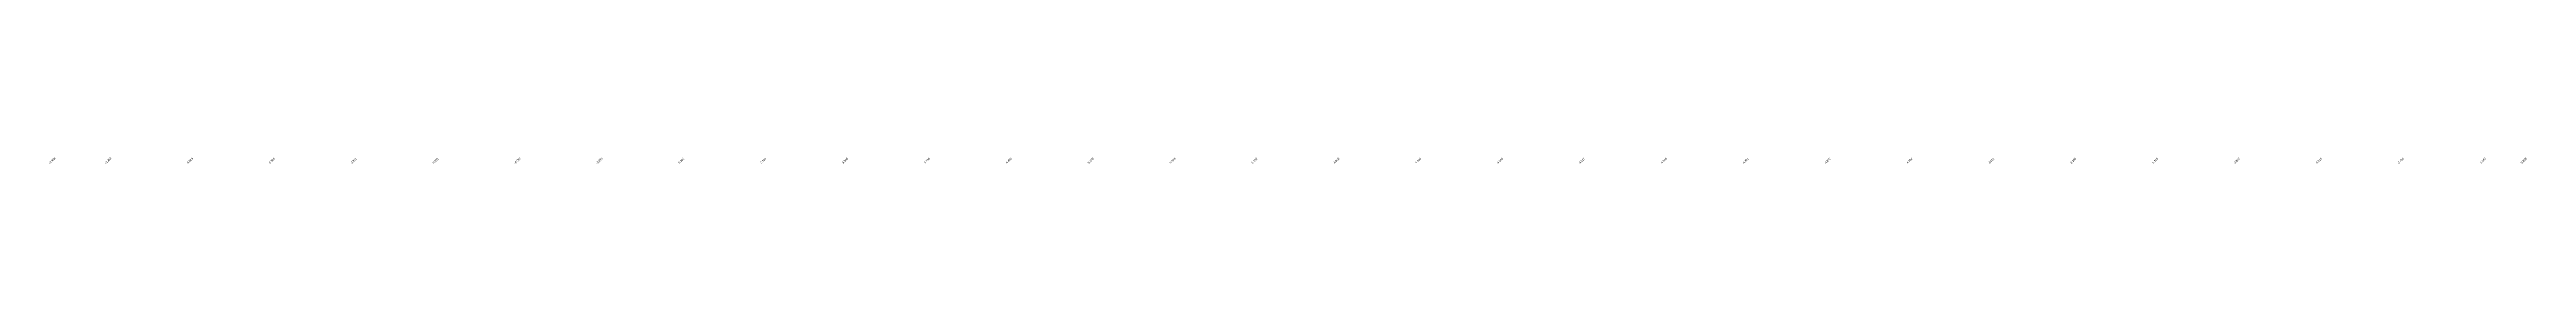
# Model space of a CAD drawing. Header units: metres. Extents: x 286386 to 287779, y 2079267 to 2080589.
# Drawn here: x 286966 to 287571, y 2079539 to 2079541 of the extents above; entities that cross this region are included whole.
import ezdxf
from ezdxf.enums import TextEntityAlignment as Align

# ---------------------------------------------------------------- set-up
doc = ezdxf.new("R2010")
doc.units = ezdxf.units.M
doc.header["$MEASUREMENT"] = 0
doc.layers.add('ESElevation', color=150, linetype='Continuous')

msp = doc.modelspace()

# ---------------------------------------------------------------- texts
at = {"layer": 'ESElevation'}
for s, p in [('-0.488', (286966.34, 2079540)), ('-0.362', (286980, 2079540)), ('0.029', (287000, 2079540)), ('0.326', (287020, 2079540)), ('0.331', (287040, 2079540)), ('0.051', (287060, 2079540)), ('-0.287', (287080, 2079540)), ('-0.291', (287100, 2079540)), ('0.362', (287120, 2079540)), ('2.314', (287140, 2079540)), ('3.308', (287160, 2079540)), ('3.796', (287180, 2079540)), ('4.493', (287200, 2079540)), ('5.178', (287220, 2079540)), ('5.623', (287240, 2079540)), ('5.232', (287260, 2079540)), ('4.828', (287280, 2079540)), ('4.500', (287300, 2079540)), ('4.500', (287320, 2079540)), ('4.517', (287340, 2079540)), ('4.646', (287360, 2079540)), ('4.891', (287380, 2079540)), ('4.872', (287400, 2079540)), ('4.482', (287420, 2079540)), ('3.511', (287440, 2079540)), ('2.250', (287460, 2079540)), ('1.315', (287480, 2079540)), ('0.857', (287500, 2079540)), ('0.614', (287520, 2079540)), ('0.786', (287540, 2079540)), ('1.143', (287560, 2079540)), ('0.808', (287570, 2079540))]:
    msp.add_text(s, height=0.5, rotation=45, dxfattribs=at).set_placement(p, align=Align.MIDDLE_CENTER)

doc.saveas('drawing.dxf')
